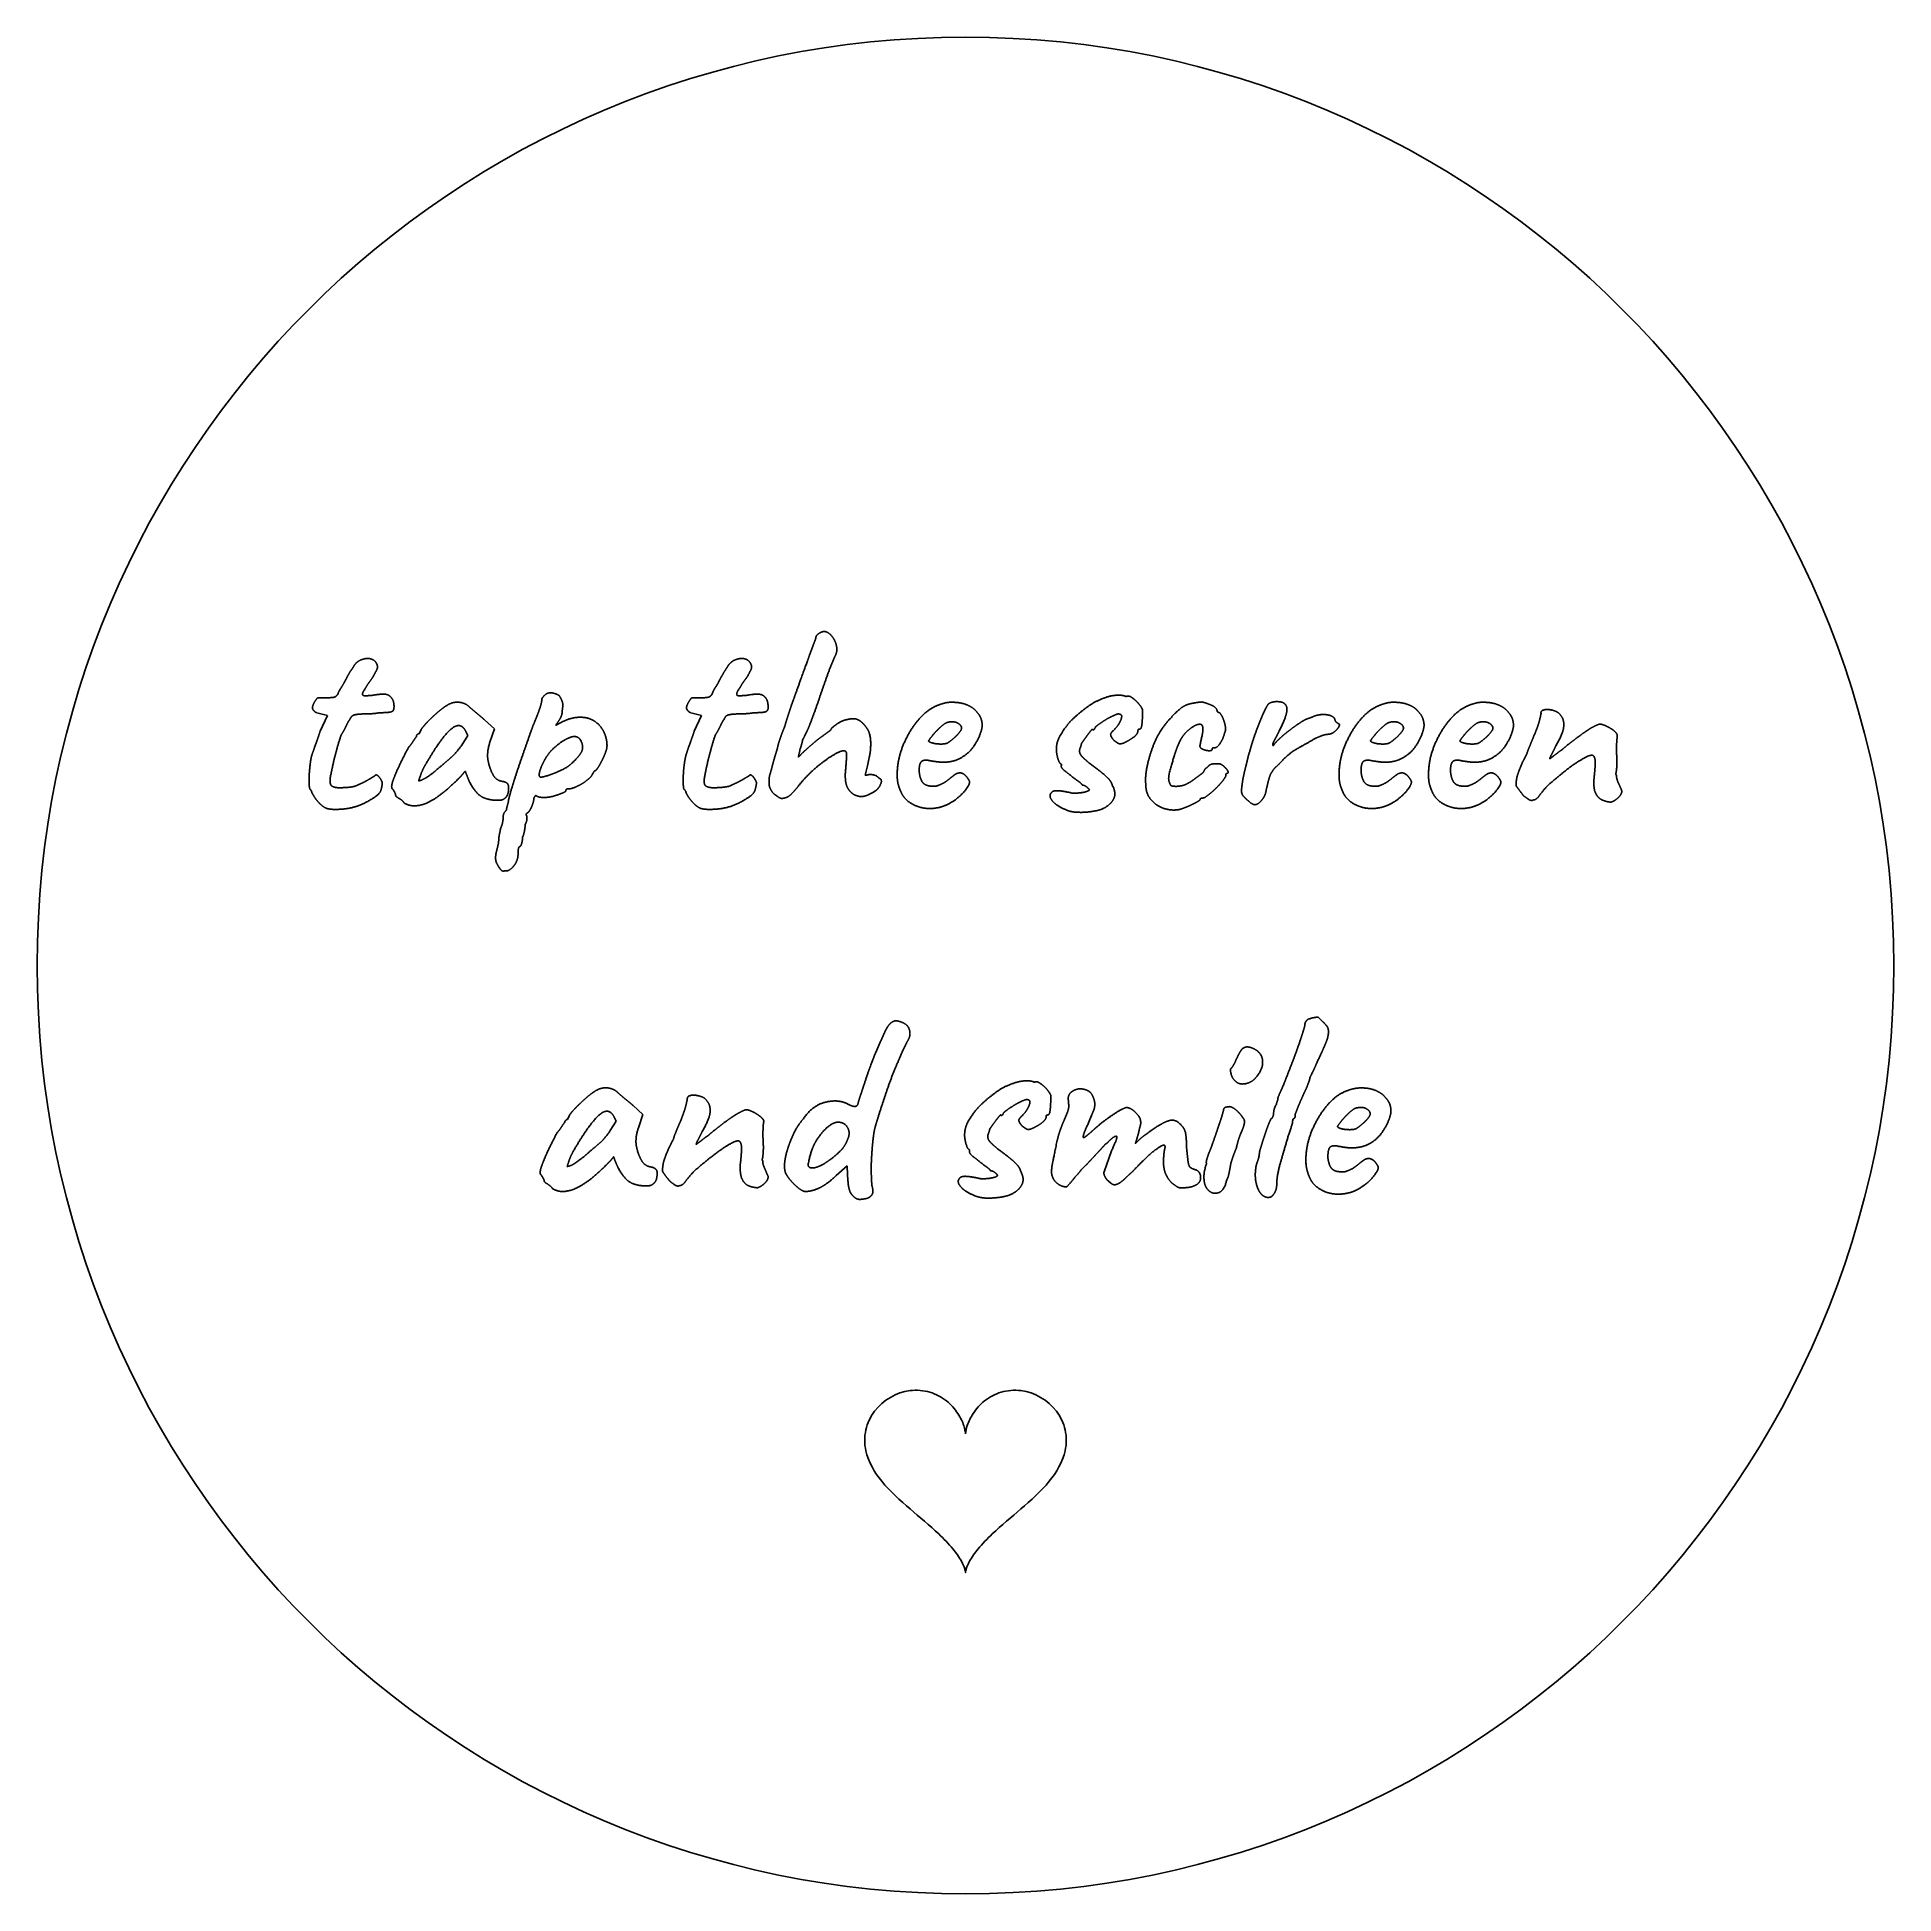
# Model space of a CAD drawing. Header units: millimetres. Extents: x 235 to 339, y 143 to 247.
import ezdxf

# ---------------------------------------------------------------- set-up
doc = ezdxf.new("R2010")
doc.units = ezdxf.units.MM
doc.layers.add('CUT', color=7, linetype='Continuous')
doc.layers.add('ENGRAVE', color=7, linetype='Continuous')

msp = doc.modelspace()

# ---------------------------------------------------------------- linework, layer by layer
at = {"layer": 'CUT'}
msp.add_circle((287, 195), 52, dxfattribs=at)
at = {"layer": 'ENGRAVE'}
for p, q in [((250.66, 209.16), (251.26, 209)), ((271.61, 209.16), (272.21, 209)), ((301.16, 209.18), (301.09, 209.25)), ((319.37, 209.3), (319.34, 209.3)), ((251.26, 209), (250.85, 208.13)), ((256.51, 208.22), (256.39, 207.98)), ((260.62, 208.26), (260.06, 208.76)), ((260.36, 207.51), (260.62, 208.26)), ((272.21, 209), (271.81, 208.13)), ((259.12, 207.89), (258.79, 207.35)), ((281.38, 205.67), (281.51, 206.18)), ((292.37, 206.28), (292.37, 206.21)), ((322.27, 206.48), (322.27, 206.19)), ((281.5, 205.67), (281.38, 205.67)), ((271.56, 187.7), (271.53, 187.7)), ((264.82, 186.62), (264.7, 186.38)), ((267.43, 186.29), (267.1, 185.75)), ((268.93, 186.66), (268.38, 187.16)), ((268.68, 185.91), (268.93, 186.66)), ((293.89, 186.18), (294.06, 186.59)), ((274.45, 184.88), (274.45, 184.59)), ((287.23, 184.68), (287.23, 184.61)), ((295.18, 184.61), (294.76, 183.44)), ((279.76, 183.23), (280.38, 183.78)), ((280.38, 183.78), (280.39, 183.27)), ((294.99, 182.94), (295.14, 182.81))]:
    msp.add_line(p, q, dxfattribs=at)
for points in [[(278.51, 213.05), (278.59, 213.24), (278.62, 213.36)], [(278.62, 213.36), (278.62, 213.48), (278.79, 213.6)], [(278.79, 213.6), (278.96, 213.71), (279.1, 213.71)], [(279.1, 213.71), (279.31, 213.69), (279.5, 213.46)], [(279.5, 213.46), (279.7, 213.23), (279.77, 212.91)], [(252.95, 212.01), (253.09, 212.13), (253.4, 212.19)], [(253.4, 212.19), (253.7, 212.24), (253.93, 212.04)], [(273.91, 212.01), (274.04, 212.13), (274.35, 212.19)], [(274.35, 212.19), (274.66, 212.24), (274.88, 212.04)], [(277.78, 211.05), (278.11, 211.95), (278.27, 212.4)], [(278.27, 212.4), (278.44, 212.85), (278.51, 213.05)], [(279.67, 212.28), (279.43, 211.74), (279.2, 211.08)], [(279.77, 212.91), (279.85, 212.58), (279.67, 212.28)], [(252.17, 210.8), (252.28, 210.99), (252.35, 211.13)], [(252.35, 211.13), (252.41, 211.26), (252.56, 211.5)], [(252.56, 211.5), (252.64, 211.61), (252.73, 211.76)], [(252.73, 211.76), (252.82, 211.91), (252.95, 212.01)], [(253.94, 211.41), (253.82, 211.16), (253.67, 210.96)], [(253.93, 212.04), (254.05, 211.89), (254.06, 211.76)], [(254.06, 211.76), (254.08, 211.62), (253.94, 211.41)], [(273.13, 210.8), (273.23, 210.99), (273.3, 211.13)], [(273.3, 211.13), (273.37, 211.26), (273.52, 211.5)], [(273.52, 211.5), (273.59, 211.61), (273.68, 211.76)], [(273.68, 211.76), (273.77, 211.91), (273.91, 212.01)], [(274.9, 211.41), (274.78, 211.16), (274.62, 210.96)], [(274.88, 212.04), (275, 211.89), (275.02, 211.76)], [(275.02, 211.76), (275.03, 211.62), (274.9, 211.41)], [(251.66, 210.03), (251.72, 210.06), (251.78, 210.12)], [(251.78, 210.12), (251.84, 210.17), (251.87, 210.27)], [(251.87, 210.27), (251.95, 210.44), (252.01, 210.53)], [(252.01, 210.53), (252.07, 210.62), (252.17, 210.8)], [(253.37, 210.5), (253.13, 210.17), (253.28, 210.12)], [(253.28, 210.12), (253.43, 210.08), (254.12, 210.18)], [(253.67, 210.96), (253.51, 210.75), (253.37, 210.5)], [(254.12, 210.18), (254.56, 210.26), (254.75, 210.09)], [(254.75, 210.09), (254.95, 209.93), (254.98, 209.67)], [(263.3, 210), (263.33, 210.03), (263.44, 210.15)], [(263.44, 210.15), (263.59, 210.3), (263.84, 210.27)], [(263.84, 210.27), (264.08, 210.23), (264.25, 210.11)], [(264.25, 210.11), (264.37, 209.91), (264.42, 209.76)], [(272.62, 210.03), (272.68, 210.06), (272.74, 210.12)], [(272.74, 210.12), (272.8, 210.17), (272.83, 210.27)], [(272.83, 210.27), (272.9, 210.44), (272.96, 210.53)], [(272.96, 210.53), (273.02, 210.62), (273.13, 210.8)], [(274.33, 210.5), (274.09, 210.17), (274.24, 210.12)], [(274.24, 210.12), (274.39, 210.08), (275.08, 210.18)], [(274.62, 210.96), (274.46, 210.75), (274.33, 210.5)], [(275.08, 210.18), (275.51, 210.26), (275.71, 210.09)], [(275.71, 210.09), (275.9, 209.93), (275.93, 209.67)], [(277.37, 209.91), (277.54, 210.36), (277.78, 211.05)], [(279.2, 211.08), (278.96, 210.41), (278.74, 209.75)], [(293.9, 209.54), (294.43, 209.91), (295.12, 210.09)], [(295.12, 210.09), (295.33, 210.14), (295.6, 210.14)], [(295.6, 210.14), (295.87, 210.14), (295.99, 210.06)], [(295.99, 210.06), (296.11, 210.14), (296.29, 210.03)], [(250.42, 209.43), (250.42, 209.55), (250.55, 209.78)], [(250.49, 209.28), (250.42, 209.37), (250.42, 209.43)], [(250.66, 209.16), (250.55, 209.19), (250.49, 209.28)], [(250.55, 209.78), (250.69, 210), (250.75, 210)], [(250.75, 210), (250.82, 209.99), (251.03, 209.99)], [(251.03, 209.99), (251.23, 209.99), (251.42, 210)], [(251.42, 210), (251.62, 210.02), (251.66, 210.03)], [(252.79, 209.04), (252.67, 209.01), (252.62, 208.95)], [(252.97, 209.07), (252.91, 209.07), (252.79, 209.04)], [(253.22, 209.09), (253.03, 209.07), (252.97, 209.07)], [(253.6, 209.1), (253.34, 209.09), (253.22, 209.09)], [(254.21, 209.16), (253.85, 209.1), (253.6, 209.1)], [(254.9, 209.24), (254.78, 209.16), (254.21, 209.16)], [(254.98, 209.67), (255.02, 209.31), (254.9, 209.24)], [(257.08, 208.86), (257.3, 209.07), (257.54, 209.27)], [(257.54, 209.27), (257.77, 209.46), (257.92, 209.55)], [(257.92, 209.55), (258.23, 209.76), (258.57, 209.75)], [(258.57, 209.75), (258.91, 209.73), (259.15, 209.54)], [(259.15, 209.54), (259.19, 209.49), (259.35, 209.36)], [(259.35, 209.36), (259.51, 209.22), (259.71, 209.06)], [(259.71, 209.06), (259.91, 208.89), (260.06, 208.76)], [(262.85, 208.61), (263.03, 209.03), (263.15, 209.39)], [(263.15, 209.39), (263.27, 209.75), (263.27, 209.9)], [(263.27, 209.9), (263.27, 209.96), (263.3, 210)], [(264.41, 209.27), (264.41, 209.04), (264.31, 208.86)], [(264.42, 209.76), (264.47, 209.6), (264.41, 209.27)], [(271.37, 209.43), (271.37, 209.55), (271.51, 209.78)], [(271.44, 209.28), (271.37, 209.37), (271.37, 209.43)], [(271.61, 209.16), (271.51, 209.19), (271.44, 209.28)], [(271.51, 209.78), (271.64, 210), (271.7, 210)], [(271.7, 210), (271.78, 209.99), (271.98, 209.99)], [(271.98, 209.99), (272.18, 209.99), (272.38, 210)], [(272.38, 210), (272.57, 210.02), (272.62, 210.03)], [(273.74, 209.04), (273.62, 209.01), (273.57, 208.95)], [(273.92, 209.07), (273.86, 209.07), (273.74, 209.04)], [(274.18, 209.09), (273.98, 209.07), (273.92, 209.07)], [(274.55, 209.1), (274.3, 209.09), (274.18, 209.09)], [(275.17, 209.16), (274.81, 209.1), (274.55, 209.1)], [(275.86, 209.24), (275.74, 209.16), (275.17, 209.16)], [(275.93, 209.67), (275.98, 209.31), (275.86, 209.24)], [(276.88, 208.4), (276.98, 208.77), (277.1, 209.12)], [(277.1, 209.12), (277.21, 209.46), (277.37, 209.91)], [(278.74, 209.75), (278.51, 209.09), (278.29, 208.53)], [(284.47, 208.88), (284.96, 209.42), (285.55, 209.61)], [(285.55, 209.61), (285.76, 209.69), (285.98, 209.73)], [(285.98, 209.73), (286.19, 209.76), (286.55, 209.73)], [(286.55, 209.73), (286.9, 209.69), (287.17, 209.56)], [(287.17, 209.56), (287.44, 209.43), (287.56, 209.28)], [(287.56, 209.28), (287.8, 209.04), (287.87, 208.82)], [(292.96, 208.76), (293.38, 209.16), (293.9, 209.54)], [(295.55, 209.09), (295.48, 209.09), (295.23, 208.97)], [(295.75, 208.95), (295.75, 209.09), (295.55, 209.09)], [(296.29, 210.03), (296.47, 209.91), (296.65, 209.72)], [(296.65, 209.72), (296.83, 209.52), (296.92, 209.33)], [(296.92, 209.33), (296.92, 209.15), (296.91, 208.89)], [(298.18, 208.5), (298.48, 208.86), (298.78, 209.16)], [(298.78, 209.16), (299.08, 209.46), (299.32, 209.57)], [(299.32, 209.57), (299.53, 209.66), (299.84, 209.71)], [(299.84, 209.71), (300.14, 209.76), (300.26, 209.76)], [(300.26, 209.76), (300.5, 209.7), (300.8, 209.57)], [(300.8, 209.57), (301.09, 209.43), (301.09, 209.25)], [(301.16, 209.18), (301.25, 209.18), (301.37, 208.96)], [(303.61, 208.95), (303.8, 209.4), (303.95, 209.63)], [(303.95, 209.63), (304.12, 209.78), (304.44, 209.78)], [(304.44, 209.78), (304.76, 209.78), (304.88, 209.66)], [(304.99, 209.19), (304.93, 208.85), (304.57, 208.14)], [(304.88, 209.66), (305.05, 209.52), (304.99, 209.19)], [(306.43, 208.92), (306.77, 209.09), (307.19, 209.05)], [(307.19, 209.05), (307.6, 209.01), (307.69, 208.79)], [(309.22, 208.88), (309.71, 209.42), (310.3, 209.61)], [(310.3, 209.61), (310.51, 209.69), (310.73, 209.73)], [(310.73, 209.73), (310.94, 209.76), (311.3, 209.73)], [(311.3, 209.73), (311.65, 209.69), (311.92, 209.56)], [(311.92, 209.56), (312.19, 209.43), (312.31, 209.28)], [(312.31, 209.28), (312.55, 209.04), (312.62, 208.82)], [(314.23, 208.88), (314.72, 209.42), (315.31, 209.61)], [(315.31, 209.61), (315.52, 209.69), (315.74, 209.73)], [(315.74, 209.73), (315.95, 209.76), (316.31, 209.73)], [(316.31, 209.73), (316.66, 209.69), (316.93, 209.56)], [(316.93, 209.56), (317.2, 209.43), (317.32, 209.28)], [(317.32, 209.28), (317.56, 209.04), (317.63, 208.82)], [(319.09, 208.52), (319.18, 208.8), (319.24, 209.13)], [(319.24, 209.13), (319.22, 209.16), (319.25, 209.22)], [(319.25, 209.22), (319.28, 209.28), (319.34, 209.3)], [(319.37, 209.3), (319.48, 209.37), (319.77, 209.32)], [(319.77, 209.32), (320.06, 209.27), (320.21, 209.15)], [(320.21, 209.15), (320.53, 208.88), (320.51, 208.44)], [(250.6, 207.39), (250.75, 207.8), (250.85, 208.13)], [(252.32, 208.44), (252.2, 208.19), (252.02, 207.89)], [(252.5, 208.76), (252.44, 208.7), (252.32, 208.44)], [(252.62, 208.95), (252.56, 208.88), (252.5, 208.76)], [(256.51, 208.22), (256.54, 208.28), (256.7, 208.46)], [(256.7, 208.46), (256.85, 208.64), (257.08, 208.86)], [(258.61, 208.44), (258.31, 208.44), (257.85, 207.9)], [(258.85, 208.34), (258.73, 208.44), (258.61, 208.44)], [(259.12, 207.89), (258.97, 208.23), (258.85, 208.34)], [(262.45, 207.51), (262.67, 208.16), (262.85, 208.61)], [(264.12, 208.56), (264.04, 208.44), (264.07, 208.46)], [(264.07, 208.46), (264.73, 208.86), (265.26, 208.9)], [(264.31, 208.86), (264.2, 208.67), (264.12, 208.56)], [(265.26, 208.9), (265.79, 208.94), (266.16, 208.72)], [(266.16, 208.72), (266.53, 208.5), (266.72, 208.13)], [(266.72, 208.13), (266.92, 207.75), (266.92, 207.32)], [(271.55, 207.39), (271.7, 207.8), (271.81, 208.13)], [(273.28, 208.44), (273.16, 208.19), (272.98, 207.89)], [(273.46, 208.76), (273.4, 208.7), (273.28, 208.44)], [(273.57, 208.95), (273.52, 208.88), (273.46, 208.76)], [(276.57, 207.57), (276.65, 207.81), (276.74, 208.05)], [(276.74, 208.05), (276.83, 208.28), (276.88, 208.4)], [(278.19, 208.28), (278.11, 208.1), (278.05, 207.98)], [(278.29, 208.53), (278.27, 208.46), (278.19, 208.28)], [(278.98, 207.84), (279.14, 207.96), (279.29, 208.07)], [(279.29, 208.07), (279.43, 208.17), (279.43, 208.17)], [(279.43, 208.17), (279.46, 208.22), (279.5, 208.28)], [(279.5, 208.28), (279.53, 208.34), (279.58, 208.35)], [(279.58, 208.35), (279.61, 208.38), (279.68, 208.44)], [(279.68, 208.44), (279.76, 208.49), (279.83, 208.55)], [(279.83, 208.55), (280.25, 208.82), (280.75, 208.82)], [(280.75, 208.82), (280.93, 208.82), (281.12, 208.68)], [(281.12, 208.68), (281.32, 208.53), (281.48, 208.28)], [(281.48, 208.28), (281.74, 207.92), (281.68, 207.12)], [(283.64, 207.63), (283.97, 208.34), (284.47, 208.88)], [(285.62, 208.37), (285.38, 208.16), (285.19, 207.93)], [(286, 208.62), (285.85, 208.58), (285.62, 208.37)], [(286.56, 208.58), (286.34, 208.7), (286, 208.62)], [(286.25, 207.65), (286.45, 207.81), (286.61, 208)], [(286.78, 208.29), (286.78, 208.46), (286.56, 208.58)], [(286.61, 208), (286.78, 208.19), (286.78, 208.29)], [(287.93, 208.38), (287.86, 207.9), (287.51, 207.35)], [(287.87, 208.82), (287.95, 208.59), (287.93, 208.38)], [(292.37, 207.99), (292.64, 208.43), (292.96, 208.76)], [(294.01, 208.14), (293.89, 207.99), (293.74, 207.78)], [(294.13, 208.2), (294.13, 208.28), (294.01, 208.14)], [(294.21, 208.23), (294.19, 208.2), (294.13, 208.2)], [(294.29, 208.37), (294.23, 208.26), (294.21, 208.23)], [(294.71, 208.68), (294.44, 208.5), (294.29, 208.37)], [(295.23, 208.97), (294.98, 208.85), (294.71, 208.68)], [(295.13, 207.93), (295.13, 207.99), (295.18, 208.05)], [(295.18, 208.05), (295.22, 208.1), (295.22, 208.1)], [(295.22, 208.1), (295.52, 208.38), (295.64, 208.62)], [(295.64, 208.62), (295.75, 208.85), (295.75, 208.95)], [(296.66, 208.14), (296.66, 207.99), (296.44, 207.8)], [(296.7, 208.23), (296.66, 208.22), (296.66, 208.14)], [(296.74, 208.23), (296.74, 208.23), (296.7, 208.23)], [(296.87, 208.43), (296.84, 208.23), (296.74, 208.23)], [(296.91, 208.89), (296.9, 208.62), (296.87, 208.43)], [(297.57, 207.44), (297.83, 208.07), (298.18, 208.5)], [(299.89, 208.46), (299.51, 208.25), (299.27, 207.97)], [(300.26, 208.44), (300.19, 208.58), (299.89, 208.46)], [(300.25, 207.87), (300.34, 208.29), (300.26, 208.44)], [(301.51, 208.02), (301.45, 207.74), (301.28, 207.47)], [(301.37, 208.96), (301.48, 208.74), (301.54, 208.47)], [(301.54, 208.47), (301.6, 208.19), (301.51, 208.02)], [(303.23, 207.98), (303.41, 208.49), (303.61, 208.95)], [(304.57, 208.14), (304.49, 207.96), (304.38, 207.76)], [(304.58, 207.7), (304.82, 207.92), (305.09, 208.13)], [(305.09, 208.13), (305.36, 208.34), (305.6, 208.5)], [(305.6, 208.5), (305.84, 208.67), (305.93, 208.71)], [(305.93, 208.71), (306.05, 208.79), (306.21, 208.84)], [(306.21, 208.84), (306.37, 208.89), (306.43, 208.92)], [(307.74, 208.16), (307.54, 207.96), (307.3, 207.95)], [(307.69, 208.79), (307.7, 208.67), (307.79, 208.61)], [(307.94, 208.46), (307.94, 208.35), (307.74, 208.16)], [(307.79, 208.61), (307.87, 208.55), (307.87, 208.55)], [(307.87, 208.55), (307.93, 208.55), (307.94, 208.5)], [(307.94, 208.5), (307.94, 208.46), (307.94, 208.46)], [(308.39, 207.63), (308.72, 208.34), (309.22, 208.88)], [(310.37, 208.37), (310.13, 208.16), (309.94, 207.93)], [(310.75, 208.62), (310.6, 208.58), (310.37, 208.37)], [(311.31, 208.58), (311.09, 208.7), (310.75, 208.62)], [(311, 207.65), (311.2, 207.81), (311.36, 208)], [(311.53, 208.29), (311.53, 208.46), (311.31, 208.58)], [(311.36, 208), (311.53, 208.19), (311.53, 208.29)], [(312.68, 208.38), (312.61, 207.9), (312.26, 207.35)], [(312.62, 208.82), (312.7, 208.59), (312.68, 208.38)], [(313.4, 207.63), (313.73, 208.34), (314.23, 208.88)], [(315.38, 208.37), (315.14, 208.16), (314.95, 207.93)], [(315.76, 208.62), (315.61, 208.58), (315.38, 208.37)], [(316.32, 208.58), (316.1, 208.7), (315.76, 208.62)], [(316.01, 207.65), (316.21, 207.81), (316.37, 208)], [(316.54, 208.29), (316.54, 208.46), (316.32, 208.58)], [(316.37, 208), (316.54, 208.19), (316.54, 208.29)], [(317.69, 208.38), (317.62, 207.9), (317.27, 207.35)], [(317.63, 208.82), (317.71, 208.59), (317.69, 208.38)], [(318.83, 207.84), (319, 208.23), (319.09, 208.52)], [(320.51, 208.44), (320.5, 208.01), (320.06, 207.3)], [(321.31, 207.8), (321.61, 208.02), (321.79, 208.14)], [(321.79, 208.14), (321.95, 208.26), (322.21, 208.39)], [(322.21, 208.39), (322.46, 208.52), (322.52, 208.52)], [(322.52, 208.52), (322.67, 208.52), (322.89, 208.41)], [(322.89, 208.41), (323.11, 208.31), (323.3, 208.17)], [(323.3, 208.17), (323.48, 208.02), (323.51, 207.9)], [(250.37, 206.73), (250.45, 206.97), (250.6, 207.39)], [(252.02, 207.89), (251.81, 207.26), (251.67, 206.68)], [(255.29, 206.21), (255.53, 206.72), (255.82, 207.24)], [(255.82, 207.24), (255.94, 207.36), (256.06, 207.56)], [(256.06, 207.56), (256.18, 207.75), (256.24, 207.81)], [(256.24, 207.81), (256.24, 207.87), (256.28, 207.93)], [(256.28, 207.93), (256.33, 207.98), (256.39, 207.98)], [(257.85, 207.9), (257.39, 207.35), (256.78, 206.3)], [(258.14, 206.61), (258.47, 206.9), (258.79, 207.35)], [(260.36, 207.51), (260.17, 206.91), (260.26, 206.46)], [(261.99, 206.19), (262.22, 206.87), (262.45, 207.51)], [(263.81, 207.05), (263.57, 206.79), (263.39, 206.44)], [(264.76, 207.74), (264.29, 207.53), (263.81, 207.05)], [(265.42, 207.65), (265.22, 207.95), (264.76, 207.74)], [(265.46, 206.91), (265.67, 207.24), (265.42, 207.65)], [(266.92, 207.32), (266.92, 207.14), (266.8, 206.84)], [(271.33, 206.73), (271.4, 206.97), (271.55, 207.39)], [(272.98, 207.89), (272.77, 207.26), (272.63, 206.68)], [(276.2, 206.27), (276.31, 206.67), (276.46, 207.14)], [(276.46, 207.14), (276.49, 207.32), (276.57, 207.57)], [(277.73, 207.11), (277.72, 207.03), (277.69, 206.91)], [(277.82, 207.39), (277.78, 207.23), (277.73, 207.11)], [(277.88, 207.65), (277.87, 207.56), (277.82, 207.39)], [(277.85, 206.89), (277.99, 207.02), (278.2, 207.21)], [(277.94, 207.75), (277.88, 207.65), (277.88, 207.65)], [(278.05, 207.98), (277.99, 207.86), (277.94, 207.75)], [(278.2, 207.21), (278.44, 207.42), (278.62, 207.57)], [(278.62, 207.57), (278.8, 207.72), (278.98, 207.84)], [(280.19, 207.03), (279.97, 207.03), (279.5, 206.73)], [(280.34, 206.74), (280.36, 207.03), (280.19, 207.03)], [(281.68, 207.12), (281.68, 207), (281.61, 206.67)], [(283.21, 206.24), (283.3, 206.93), (283.64, 207.63)], [(285.19, 207.93), (284.99, 207.69), (284.93, 207.57)], [(284.93, 207.57), (285.01, 207.47), (285.36, 207.42)], [(285.36, 207.42), (285.71, 207.38), (285.94, 207.44)], [(285.94, 207.44), (286.04, 207.48), (286.25, 207.65)], [(287.51, 207.35), (287.15, 206.79), (286.52, 206.52)], [(292.09, 207.11), (292.09, 207.56), (292.37, 207.99)], [(292.18, 206.58), (292.09, 206.87), (292.09, 207.11)], [(293.43, 207.21), (293.38, 207.09), (293.39, 206.97)], [(293.39, 206.97), (293.41, 206.82), (293.54, 206.69)], [(293.5, 207.45), (293.48, 207.32), (293.43, 207.21)], [(293.74, 207.78), (293.59, 207.57), (293.5, 207.45)], [(295.17, 207.81), (295.13, 207.87), (295.13, 207.93)], [(295.21, 207.74), (295.21, 207.74), (295.17, 207.81)], [(295.34, 207.59), (295.27, 207.65), (295.21, 207.74)], [(295.51, 207.47), (295.42, 207.53), (295.34, 207.59)], [(295.9, 207.48), (295.64, 207.36), (295.51, 207.47)], [(296.44, 207.8), (296.15, 207.6), (295.9, 207.48)], [(297.18, 206.19), (297.31, 206.81), (297.57, 207.44)], [(298.85, 207.2), (298.66, 206.7), (298.43, 205.82)], [(299.27, 207.97), (299.03, 207.69), (298.85, 207.2)], [(300.13, 207.27), (300.13, 207.35), (300.25, 207.87)], [(300.34, 207.09), (300.17, 207.15), (300.13, 207.27)], [(300.66, 207.03), (300.5, 207.03), (300.34, 207.09)], [(300.82, 207.11), (300.82, 207.03), (300.66, 207.03)], [(300.87, 207.19), (300.82, 207.18), (300.82, 207.11)], [(300.98, 207.2), (300.92, 207.2), (300.87, 207.19)], [(301.28, 207.47), (301.1, 207.2), (300.98, 207.2)], [(302.77, 206.42), (302.8, 206.6), (302.93, 207.03)], [(302.93, 207.03), (303.05, 207.47), (303.23, 207.98)], [(304.22, 207.43), (304.18, 207.3), (304.25, 207.32)], [(304.38, 207.76), (304.27, 207.56), (304.22, 207.43)], [(304.25, 207.32), (304.34, 207.48), (304.58, 207.7)], [(305.57, 207.14), (305.11, 206.88), (304.63, 206.36)], [(306.59, 207.72), (306.02, 207.39), (305.57, 207.14)], [(306.95, 207.87), (306.8, 207.81), (306.59, 207.72)], [(307.3, 207.95), (307.1, 207.93), (306.95, 207.87)], [(307.96, 206.24), (308.05, 206.93), (308.39, 207.63)], [(309.94, 207.93), (309.74, 207.69), (309.68, 207.57)], [(309.68, 207.57), (309.76, 207.47), (310.11, 207.42)], [(310.11, 207.42), (310.46, 207.38), (310.69, 207.44)], [(310.69, 207.44), (310.79, 207.48), (311, 207.65)], [(312.26, 207.35), (311.9, 206.79), (311.27, 206.52)], [(312.97, 206.24), (313.06, 206.93), (313.4, 207.63)], [(314.95, 207.93), (314.75, 207.69), (314.69, 207.57)], [(314.69, 207.57), (314.77, 207.47), (315.12, 207.42)], [(315.12, 207.42), (315.47, 207.38), (315.7, 207.44)], [(315.7, 207.44), (315.8, 207.48), (316.01, 207.65)], [(317.27, 207.35), (316.91, 206.79), (316.28, 206.52)], [(318.44, 206.85), (318.5, 207.06), (318.62, 207.33)], [(318.62, 207.33), (318.73, 207.6), (318.83, 207.84)], [(320.06, 207.3), (319.96, 207.06), (319.85, 206.86)], [(320.14, 206.89), (320.3, 207.02), (320.42, 207.09)], [(320.42, 207.09), (320.5, 207.17), (320.75, 207.37)], [(320.75, 207.37), (321.01, 207.57), (321.31, 207.8)], [(323.48, 207.57), (323.45, 207.21), (323.48, 206.66)], [(323.5, 207.75), (323.48, 207.65), (323.48, 207.57)], [(323.51, 207.9), (323.51, 207.84), (323.5, 207.75)], [(250.23, 205.26), (250.22, 205.61), (250.27, 206.04)], [(250.27, 206.04), (250.31, 206.48), (250.37, 206.73)], [(251.67, 206.68), (251.53, 206.1), (251.42, 205.53)], [(254.93, 205.35), (255.05, 205.7), (255.29, 206.21)], [(256.78, 206.3), (256.58, 205.97), (256.48, 205.66)], [(257.3, 205.89), (257.81, 206.33), (258.14, 206.61)], [(260.26, 206.46), (260.35, 206.01), (260.54, 205.68)], [(261.6, 204.99), (261.76, 205.52), (261.99, 206.19)], [(263.39, 206.44), (263.2, 206.09), (263.14, 205.82)], [(264.31, 205.92), (264.65, 206.07), (264.85, 206.24)], [(264.85, 206.24), (265.24, 206.58), (265.46, 206.91)], [(266.29, 205.92), (266.23, 205.92), (266.17, 205.83)], [(266.53, 206.28), (266.38, 206.01), (266.29, 205.92)], [(266.8, 206.84), (266.68, 206.54), (266.53, 206.28)], [(271.19, 205.26), (271.18, 205.61), (271.22, 206.04)], [(271.22, 206.04), (271.27, 206.48), (271.33, 206.73)], [(272.63, 206.68), (272.48, 206.1), (272.38, 205.53)], [(276.02, 205.62), (276.1, 205.86), (276.2, 206.27)], [(278.51, 205.98), (278, 205.52), (277.63, 205.04)], [(277.69, 206.91), (277.66, 206.79), (277.64, 206.67)], [(277.64, 206.67), (277.72, 206.76), (277.85, 206.89)], [(279.5, 206.73), (279.02, 206.43), (278.51, 205.98)], [(280.27, 205.79), (280.33, 206.45), (280.34, 206.74)], [(281.61, 206.67), (281.54, 206.34), (281.51, 206.18)], [(283.25, 205.08), (283.12, 205.5), (283.21, 206.24)], [(284.51, 206.4), (284.39, 206.25), (284.41, 205.82)], [(284.98, 206.48), (284.62, 206.55), (284.51, 206.4)], [(285.92, 206.39), (285.58, 206.36), (284.98, 206.48)], [(286.52, 206.52), (286.27, 206.42), (285.92, 206.39)], [(292.37, 206.28), (292.27, 206.28), (292.18, 206.58)], [(292.58, 205.89), (292.31, 206.1), (292.37, 206.21)], [(293.54, 206.69), (293.68, 206.55), (293.93, 206.34)], [(293.93, 206.34), (294.46, 205.95), (294.72, 205.73)], [(297.1, 205.11), (297.05, 205.56), (297.18, 206.19)], [(300.37, 205.92), (300.43, 206.04), (300.55, 206.1)], [(300.55, 206.1), (300.67, 206.28), (300.86, 206.29)], [(300.86, 206.29), (301.04, 206.3), (301.22, 206.3)], [(301.22, 206.3), (301.34, 206.27), (301.48, 206.15)], [(301.48, 206.15), (301.61, 206.03), (301.68, 205.92)], [(302.59, 205.68), (302.66, 206), (302.77, 206.42)], [(304.4, 206.13), (304.28, 206.03), (304.16, 205.83)], [(304.63, 206.36), (304.52, 206.24), (304.4, 206.13)], [(308, 205.08), (307.87, 205.5), (307.96, 206.24)], [(309.26, 206.4), (309.14, 206.25), (309.16, 205.82)], [(309.73, 206.48), (309.37, 206.55), (309.26, 206.4)], [(310.67, 206.39), (310.33, 206.36), (309.73, 206.48)], [(311.27, 206.52), (311.02, 206.42), (310.67, 206.39)], [(313.01, 205.08), (312.88, 205.5), (312.97, 206.24)], [(314.27, 206.4), (314.15, 206.25), (314.17, 205.82)], [(314.74, 206.48), (314.38, 206.55), (314.27, 206.4)], [(315.68, 206.39), (315.34, 206.36), (314.74, 206.48)], [(316.28, 206.52), (316.03, 206.42), (315.68, 206.39)], [(317.93, 205.7), (318.02, 205.97), (318.2, 206.39)], [(318.2, 206.39), (318.26, 206.49), (318.32, 206.61)], [(318.32, 206.61), (318.37, 206.72), (318.44, 206.85)], [(320.81, 206.07), (320.23, 205.62), (319.61, 205.08)], [(319.85, 206.86), (319.73, 206.66), (319.73, 206.58)], [(319.73, 206.58), (319.73, 206.58), (319.85, 206.67)], [(319.85, 206.67), (319.97, 206.76), (320.14, 206.89)], [(321.88, 206.73), (321.4, 206.51), (320.81, 206.07)], [(322.16, 206.76), (322.07, 206.81), (321.88, 206.73)], [(322.27, 206.48), (322.24, 206.7), (322.16, 206.76)], [(322.21, 205.51), (322.25, 205.92), (322.27, 206.19)], [(323.48, 206.66), (323.51, 206.1), (323.42, 205.71)], [(250.3, 204.86), (250.24, 204.9), (250.23, 205.26)], [(251.42, 205.53), (251.38, 205.25), (251.45, 205.12)], [(251.45, 205.12), (251.51, 204.99), (251.83, 204.96)], [(251.83, 204.96), (251.99, 204.95), (252.31, 204.97)], [(252.31, 204.97), (252.62, 204.99), (252.83, 205.05)], [(252.83, 205.05), (253, 205.13), (253.18, 205.21)], [(253.18, 205.21), (253.36, 205.29), (253.51, 205.38)], [(253.51, 205.38), (253.64, 205.46), (253.78, 205.54)], [(253.78, 205.54), (253.91, 205.62), (253.91, 205.62)], [(253.91, 205.62), (253.99, 205.74), (254.13, 205.59)], [(254.13, 205.59), (254.27, 205.43), (254.33, 205.25)], [(254.33, 205.25), (254.33, 205.07), (254.26, 204.82)], [(254.89, 204.9), (254.81, 204.99), (254.93, 205.35)], [(255.02, 204.72), (254.95, 204.84), (254.89, 204.9)], [(256.48, 205.66), (256.37, 205.35), (256.37, 205.35)], [(256.37, 205.35), (256.48, 205.34), (256.7, 205.47)], [(256.7, 205.47), (256.93, 205.59), (257.3, 205.89)], [(258.64, 205.5), (257.57, 204.42), (256.82, 204.1)], [(258.83, 205.71), (258.73, 205.59), (258.64, 205.5)], [(258.98, 205.89), (258.92, 205.82), (258.83, 205.71)], [(259.1, 205.57), (259, 205.82), (258.98, 205.89)], [(259.25, 205.23), (259.19, 205.32), (259.1, 205.57)], [(260.06, 204.38), (259.61, 204.54), (259.25, 205.23)], [(260.54, 205.68), (260.69, 205.37), (261.08, 205.31)], [(261.08, 205.31), (261.2, 205.29), (261.31, 205.22)], [(261.41, 204.98), (261.41, 204.62), (261.29, 204.46)], [(261.31, 205.22), (261.41, 205.14), (261.41, 204.98)], [(261.4, 204.24), (261.44, 204.45), (261.6, 204.99)], [(263.14, 205.82), (263.08, 205.55), (263.21, 205.55)], [(263.21, 205.55), (263.33, 205.55), (263.65, 205.65)], [(263.65, 205.65), (263.96, 205.76), (264.31, 205.92)], [(264.68, 204.9), (264.68, 204.9), (264.65, 204.87)], [(265.09, 204.97), (264.8, 204.86), (264.68, 204.9)], [(265.65, 205.27), (265.37, 205.08), (265.09, 204.97)], [(266.05, 205.61), (265.93, 205.46), (265.65, 205.27)], [(266.17, 205.83), (266.11, 205.73), (266.05, 205.61)], [(271.25, 204.86), (271.19, 204.9), (271.19, 205.26)], [(272.38, 205.53), (272.33, 205.25), (272.4, 205.12)], [(272.4, 205.12), (272.47, 204.99), (272.78, 204.96)], [(272.78, 204.96), (272.95, 204.95), (273.26, 204.97)], [(273.26, 204.97), (273.58, 204.99), (273.79, 205.05)], [(273.79, 205.05), (273.95, 205.13), (274.13, 205.21)], [(274.13, 205.21), (274.31, 205.29), (274.46, 205.38)], [(274.46, 205.38), (274.6, 205.46), (274.73, 205.54)], [(274.73, 205.54), (274.87, 205.62), (274.87, 205.62)], [(274.87, 205.62), (274.94, 205.74), (275.09, 205.59)], [(275.09, 205.59), (275.23, 205.43), (275.29, 205.25)], [(275.29, 205.25), (275.29, 205.07), (275.21, 204.82)], [(276.01, 205.08), (275.98, 205.28), (276.02, 205.62)], [(276.26, 204.62), (276.04, 204.87), (276.01, 205.08)], [(277.63, 205.04), (277.45, 204.81), (277.24, 204.6)], [(280.35, 205.05), (280.25, 205.32), (280.27, 205.79)], [(280.73, 204.59), (280.45, 204.78), (280.35, 205.05)], [(281.5, 205.67), (281.66, 205.73), (281.82, 205.68)], [(281.82, 205.68), (281.98, 205.64), (281.98, 205.64)], [(282.22, 205.1), (282.1, 204.87), (281.95, 204.78)], [(281.98, 205.64), (282.05, 205.59), (282.12, 205.53)], [(282.12, 205.53), (282.19, 205.47), (282.25, 205.44)], [(282.25, 205.44), (282.34, 205.32), (282.22, 205.1)], [(283.54, 204.45), (283.39, 204.65), (283.25, 205.08)], [(284.41, 205.82), (284.44, 205.55), (284.54, 205.35)], [(284.54, 205.35), (284.63, 205.14), (284.9, 205.07)], [(284.9, 205.07), (285.25, 205.01), (285.4, 205.06)], [(285.4, 205.06), (285.55, 205.11), (285.77, 205.22)], [(285.77, 205.22), (285.94, 205.32), (286.12, 205.47)], [(286.12, 205.47), (286.3, 205.62), (286.42, 205.7)], [(286.42, 205.7), (286.54, 205.79), (286.72, 205.79)], [(286.72, 205.79), (286.88, 205.77), (287.03, 205.61)], [(287.23, 205.29), (287.23, 205.1), (286.91, 204.72)], [(287.03, 205.61), (287.18, 205.44), (287.23, 205.29)], [(293.18, 205.41), (292.85, 205.68), (292.58, 205.89)], [(293.42, 205.25), (293.32, 205.32), (293.18, 205.41)], [(293.54, 205.1), (293.51, 205.17), (293.42, 205.25)], [(293.81, 204.98), (293.69, 205.1), (293.54, 205.1)], [(293.92, 204.87), (293.89, 204.92), (293.81, 204.98)], [(294.72, 205.73), (294.98, 205.5), (295.09, 205.37)], [(295.09, 205.37), (295.19, 205.23), (295.22, 205.1)], [(295.22, 205.1), (295.48, 204.63), (295.28, 204.3)], [(297.38, 204.3), (297.1, 204.63), (297.1, 205.11)], [(298.43, 205.82), (298.34, 205.47), (298.41, 205.28)], [(298.41, 205.28), (298.48, 205.08), (298.52, 205.07)], [(298.52, 205.07), (298.73, 205.01), (298.98, 205.05)], [(298.98, 205.05), (299.23, 205.08), (299.39, 205.17)], [(299.39, 205.17), (299.63, 205.29), (299.82, 205.44)], [(299.82, 205.44), (300.01, 205.58), (300.23, 205.74)], [(300.23, 205.74), (300.31, 205.79), (300.37, 205.92)], [(301.06, 204.96), (300.82, 204.72), (300.6, 204.55)], [(301.46, 205.41), (301.3, 205.2), (301.06, 204.96)], [(301.58, 205.68), (301.61, 205.62), (301.46, 205.41)], [(301.59, 205.72), (301.58, 205.68), (301.58, 205.68)], [(301.66, 205.76), (301.6, 205.76), (301.59, 205.72)], [(301.68, 205.92), (301.75, 205.8), (301.66, 205.76)], [(302.58, 204.47), (302.42, 204.63), (302.47, 204.93)], [(302.47, 204.93), (302.51, 205.35), (302.59, 205.68)], [(303.89, 205.02), (303.83, 204.78), (303.83, 204.74)], [(304.01, 205.5), (303.94, 205.25), (303.89, 205.02)], [(304.16, 205.83), (304.09, 205.76), (304.01, 205.5)], [(308.29, 204.45), (308.14, 204.65), (308, 205.08)], [(309.16, 205.82), (309.19, 205.55), (309.29, 205.35)], [(309.29, 205.35), (309.38, 205.14), (309.65, 205.07)], [(309.65, 205.07), (310, 205.01), (310.15, 205.06)], [(310.15, 205.06), (310.3, 205.11), (310.52, 205.22)], [(310.52, 205.22), (310.69, 205.32), (310.87, 205.47)], [(310.87, 205.47), (311.05, 205.62), (311.17, 205.7)], [(311.17, 205.7), (311.29, 205.79), (311.47, 205.79)], [(311.47, 205.79), (311.63, 205.77), (311.78, 205.61)], [(311.98, 205.29), (311.98, 205.1), (311.66, 204.72)], [(311.78, 205.61), (311.93, 205.44), (311.98, 205.29)], [(313.3, 204.45), (313.15, 204.65), (313.01, 205.08)], [(314.17, 205.82), (314.2, 205.55), (314.3, 205.35)], [(314.3, 205.35), (314.39, 205.14), (314.66, 205.07)], [(314.66, 205.07), (315.01, 205.01), (315.16, 205.06)], [(315.16, 205.06), (315.31, 205.11), (315.53, 205.22)], [(315.53, 205.22), (315.7, 205.32), (315.88, 205.47)], [(315.88, 205.47), (316.06, 205.62), (316.18, 205.7)], [(316.18, 205.7), (316.3, 205.79), (316.48, 205.79)], [(316.48, 205.79), (316.64, 205.77), (316.79, 205.61)], [(316.99, 205.29), (316.99, 205.1), (316.67, 204.72)], [(316.79, 205.61), (316.94, 205.44), (316.99, 205.29)], [(317.84, 205.07), (317.84, 205.43), (317.93, 205.7)], [(318.02, 204.82), (317.87, 205.01), (317.84, 205.07)], [(319.61, 205.08), (319.28, 204.72), (319.13, 204.5)], [(322.25, 204.75), (322.16, 205.1), (322.21, 205.51)], [(323.42, 205.71), (323.42, 205.71), (323.44, 205.69)], [(323.44, 205.69), (323.45, 205.67), (323.47, 205.62)], [(323.47, 205.62), (323.45, 205.61), (323.46, 205.57)], [(323.46, 205.57), (323.47, 205.53), (323.47, 205.53)], [(323.47, 205.53), (323.5, 205.38), (323.57, 205.22)], [(323.57, 205.22), (323.65, 205.05), (323.77, 204.77)], [(250.34, 204.81), (250.3, 204.86), (250.3, 204.86)], [(250.37, 204.74), (250.37, 204.77), (250.34, 204.81)], [(250.58, 204.37), (250.42, 204.59), (250.37, 204.74)], [(250.93, 203.98), (250.73, 204.15), (250.58, 204.37)], [(251.29, 203.78), (251.12, 203.81), (250.93, 203.98)], [(253.7, 204.3), (253.03, 203.88), (252.35, 203.79)], [(254.26, 204.82), (254.18, 204.57), (253.7, 204.3)], [(255.08, 204.53), (255.08, 204.59), (255.02, 204.72)], [(255.29, 204.35), (255.08, 204.47), (255.08, 204.53)], [(255.55, 204.11), (255.49, 204.23), (255.29, 204.35)], [(256.82, 204.1), (256.06, 203.78), (255.55, 204.11)], [(261.01, 204.27), (260.51, 204.21), (260.06, 204.38)], [(261.29, 204.46), (261.16, 204.3), (261.01, 204.27)], [(261.29, 203.7), (261.29, 203.82), (261.35, 204)], [(261.35, 204), (261.4, 204.18), (261.4, 204.24)], [(262.76, 204.05), (262.69, 203.85), (262.6, 203.7)], [(262.82, 204.33), (262.82, 204.24), (262.76, 204.05)], [(262.86, 204.44), (262.82, 204.38), (262.82, 204.33)], [(262.93, 204.53), (262.9, 204.5), (262.86, 204.44)], [(263.38, 204.41), (263.06, 204.41), (262.93, 204.53)], [(263.9, 204.48), (263.62, 204.41), (263.38, 204.41)], [(264.4, 204.65), (264.19, 204.56), (263.9, 204.48)], [(264.61, 204.77), (264.61, 204.74), (264.4, 204.65)], [(264.65, 204.87), (264.61, 204.84), (264.61, 204.77)], [(271.29, 204.81), (271.25, 204.86), (271.25, 204.86)], [(271.33, 204.74), (271.33, 204.77), (271.29, 204.81)], [(271.53, 204.37), (271.37, 204.59), (271.33, 204.74)], [(271.88, 203.98), (271.69, 204.15), (271.53, 204.37)], [(272.24, 203.78), (272.08, 203.81), (271.88, 203.98)], [(274.66, 204.3), (273.98, 203.88), (273.31, 203.79)], [(275.21, 204.82), (275.14, 204.57), (274.66, 204.3)], [(276.5, 204.45), (276.37, 204.54), (276.26, 204.62)], [(276.73, 204.36), (276.62, 204.35), (276.5, 204.45)], [(277.24, 204.6), (277.03, 204.38), (276.73, 204.36)], [(281.31, 204.48), (281.03, 204.42), (280.73, 204.59)], [(281.95, 204.78), (281.59, 204.54), (281.31, 204.48)], [(284.24, 203.94), (283.81, 204.11), (283.54, 204.45)], [(285.18, 203.8), (284.68, 203.76), (284.24, 203.94)], [(286.13, 204.09), (285.68, 203.84), (285.18, 203.8)], [(286.91, 204.72), (286.58, 204.35), (286.13, 204.09)], [(291.74, 204.56), (291.77, 204.65), (291.85, 204.72)], [(291.93, 204.15), (291.7, 204.38), (291.74, 204.56)], [(291.85, 204.72), (291.92, 204.8), (292.19, 204.79)], [(292.67, 203.7), (292.16, 203.91), (291.93, 204.15)], [(292.19, 204.79), (292.45, 204.78), (293, 204.65)], [(293, 204.65), (293.26, 204.65), (293.49, 204.68)], [(293.49, 204.68), (293.72, 204.71), (293.87, 204.78)], [(293.87, 204.78), (293.95, 204.81), (293.92, 204.87)], [(295.28, 204.3), (295.09, 203.96), (294.68, 203.78)], [(298.08, 203.81), (297.65, 203.96), (297.38, 204.3)], [(299.43, 203.9), (299.15, 203.78), (298.94, 203.73)], [(299.93, 204.14), (299.71, 204.02), (299.43, 203.9)], [(300.14, 204.29), (300.14, 204.26), (299.93, 204.14)], [(300.29, 204.38), (300.14, 204.38), (300.14, 204.29)], [(300.6, 204.55), (300.38, 204.38), (300.29, 204.38)], [(302.87, 204.2), (302.74, 204.3), (302.58, 204.47)], [(303.29, 204.02), (303.11, 203.96), (302.87, 204.2)], [(303.64, 204.32), (303.46, 204.08), (303.29, 204.02)], [(303.79, 204.6), (303.74, 204.45), (303.64, 204.32)], [(303.83, 204.74), (303.83, 204.74), (303.79, 204.6)], [(308.99, 203.94), (308.56, 204.11), (308.29, 204.45)], [(309.93, 203.8), (309.43, 203.76), (308.99, 203.94)], [(310.88, 204.09), (310.43, 203.84), (309.93, 203.8)], [(311.66, 204.72), (311.33, 204.35), (310.88, 204.09)], [(314, 203.94), (313.57, 204.11), (313.3, 204.45)], [(314.94, 203.8), (314.44, 203.76), (314, 203.94)], [(315.89, 204.09), (315.44, 203.84), (314.94, 203.8)], [(316.67, 204.72), (316.34, 204.35), (315.89, 204.09)], [(318.26, 204.51), (318.16, 204.63), (318.02, 204.82)], [(318.55, 204.3), (318.41, 204.39), (318.26, 204.51)], [(318.8, 204.27), (318.68, 204.21), (318.55, 204.3)], [(319.13, 204.5), (318.97, 204.27), (318.8, 204.27)], [(322.61, 204.3), (322.39, 204.41), (322.25, 204.75)], [(323.15, 204.15), (322.82, 204.18), (322.61, 204.3)], [(323.55, 204.39), (323.35, 204.2), (323.15, 204.15)], [(323.77, 204.77), (323.75, 204.57), (323.55, 204.39)], [(252.35, 203.79), (251.68, 203.7), (251.29, 203.78)], [(260.95, 202.67), (261.02, 202.79), (261.07, 203)], [(261.07, 203), (261.11, 203.21), (261.11, 203.37)], [(261.11, 203.37), (261.11, 203.55), (261.29, 203.7)], [(262.34, 202.91), (262.34, 202.79), (262.3, 202.55)], [(262.43, 203.2), (262.42, 203.03), (262.34, 202.91)], [(262.4, 203.49), (262.37, 203.45), (262.43, 203.37)], [(262.43, 203.54), (262.43, 203.54), (262.4, 203.49)], [(262.6, 203.7), (262.51, 203.54), (262.43, 203.54)], [(262.43, 203.37), (262.43, 203.37), (262.43, 203.2)], [(273.31, 203.79), (272.63, 203.7), (272.24, 203.78)], [(293.37, 203.58), (292.96, 203.58), (292.67, 203.7)], [(294.16, 203.64), (293.78, 203.57), (293.37, 203.58)], [(294.68, 203.78), (294.53, 203.7), (294.16, 203.64)], [(298.94, 203.73), (298.51, 203.66), (298.08, 203.81)], [(260.71, 201.32), (260.78, 201.57), (260.83, 201.82)], [(260.83, 201.82), (260.87, 202.07), (260.87, 202.19)], [(260.87, 202.19), (260.87, 202.25), (260.91, 202.42)], [(260.91, 202.42), (260.95, 202.59), (260.95, 202.67)], [(262.14, 201.84), (262.09, 201.66), (262.03, 201.66)], [(262.19, 202.19), (262.19, 202.01), (262.14, 201.84)], [(262.3, 202.55), (262.25, 202.31), (262.19, 202.19)], [(260.75, 200.71), (260.63, 200.93), (260.71, 201.32)], [(261.94, 201.23), (261.92, 200.85), (261.7, 200.58)], [(261.95, 201.48), (261.94, 201.3), (261.94, 201.23)], [(262.03, 201.66), (261.97, 201.65), (261.95, 201.48)], [(260.93, 200.42), (260.87, 200.49), (260.75, 200.71)], [(261.12, 200.29), (261.01, 200.28), (260.93, 200.42)], [(261.29, 200.3), (261.23, 200.3), (261.12, 200.29)], [(261.7, 200.58), (261.47, 200.3), (261.29, 200.3)], [(282.49, 191.3), (282.66, 191.64), (282.82, 191.78)], [(282.82, 191.78), (282.99, 191.91), (283.11, 191.9)], [(283.11, 191.9), (283.27, 191.9), (283.52, 191.78)], [(283.52, 191.78), (283.77, 191.66), (283.84, 191.45)], [(283.84, 191.45), (283.96, 191.15), (283.8, 190.85)], [(305.9, 191.26), (306.01, 191.61), (306.01, 191.69)], [(306.01, 191.69), (306.01, 191.81), (306.1, 191.91)], [(306.1, 191.91), (306.19, 192.02), (306.31, 192.02)], [(306.31, 192.02), (306.36, 192.06), (306.52, 192.08)], [(306.52, 192.08), (306.69, 192.11), (306.75, 192.11)], [(306.75, 192.11), (306.75, 192.11), (306.81, 192.05)], [(306.81, 192.05), (306.87, 191.99), (306.99, 191.87)], [(306.99, 191.87), (307.11, 191.76), (307.22, 191.63)], [(307.22, 191.63), (307.33, 191.49), (307.33, 191.31)], [(281.99, 190.17), (282.27, 190.82), (282.49, 191.3)], [(283.8, 190.85), (283.6, 190.49), (283.34, 189.89)], [(302.46, 190.28), (302.52, 190.37), (302.58, 190.38)], [(302.58, 190.38), (302.76, 190.5), (303.08, 190.37)], [(303.08, 190.37), (303.4, 190.23), (303.55, 189.99)], [(305.22, 189.36), (305.43, 189.89), (305.61, 190.4)], [(305.61, 190.4), (305.79, 190.91), (305.9, 191.26)], [(307.09, 190.45), (306.96, 190.14), (306.67, 189.54)], [(307.28, 190.94), (307.23, 190.76), (307.09, 190.45)], [(307.33, 191.31), (307.33, 191.12), (307.28, 190.94)], [(281.34, 188.39), (281.71, 189.53), (281.99, 190.17)], [(283.34, 189.89), (283.08, 189.3), (282.81, 188.6)], [(301.87, 189.23), (302.02, 189.39), (302.13, 189.66)], [(302.13, 189.66), (302.25, 189.93), (302.38, 190.16)], [(302.38, 190.16), (302.41, 190.2), (302.46, 190.28)], [(303.55, 189.99), (303.82, 189.39), (303.31, 188.78)], [(304.85, 188.41), (305.02, 188.84), (305.22, 189.36)], [(306.67, 189.54), (306.55, 189.24), (306.42, 188.98)], [(281.13, 187.76), (281.2, 187.97), (281.34, 188.39)], [(282.81, 188.6), (282.55, 187.89), (282.33, 187.2)], [(288.76, 187.94), (289.29, 188.31), (289.98, 188.49)], [(289.98, 188.49), (290.19, 188.54), (290.46, 188.54)], [(290.46, 188.54), (290.73, 188.54), (290.85, 188.46)], [(290.85, 188.46), (290.97, 188.54), (291.15, 188.42)], [(291.15, 188.42), (291.33, 188.31), (291.51, 188.12)], [(301.88, 188.91), (301.81, 189.18), (301.87, 189.23)], [(302.19, 188.46), (301.95, 188.64), (301.88, 188.91)], [(302.74, 188.39), (302.4, 188.31), (302.19, 188.46)], [(303.31, 188.78), (303.09, 188.48), (302.74, 188.39)], [(304.57, 187.79), (304.68, 187.98), (304.85, 188.41)], [(306.23, 188.48), (306.18, 188.36), (306.12, 188.18)], [(306.28, 188.66), (306.28, 188.6), (306.23, 188.48)], [(306.42, 188.98), (306.28, 188.72), (306.28, 188.66)], [(265.01, 186.86), (265.17, 187.04), (265.39, 187.25)], [(265.39, 187.25), (265.62, 187.47), (265.85, 187.67)], [(265.85, 187.67), (266.08, 187.86), (266.23, 187.95)], [(266.23, 187.95), (266.55, 188.16), (266.88, 188.15)], [(266.88, 188.15), (267.22, 188.13), (267.46, 187.94)], [(267.46, 187.94), (267.51, 187.89), (267.66, 187.76)], [(267.66, 187.76), (267.82, 187.62), (268.02, 187.46)], [(268.02, 187.46), (268.23, 187.29), (268.38, 187.16)], [(271.27, 186.92), (271.36, 187.2), (271.42, 187.53)], [(271.42, 187.53), (271.41, 187.56), (271.44, 187.62)], [(271.44, 187.62), (271.47, 187.68), (271.53, 187.7)], [(271.56, 187.7), (271.66, 187.77), (271.95, 187.72)], [(271.95, 187.72), (272.25, 187.67), (272.4, 187.55)], [(272.4, 187.55), (272.71, 187.28), (272.7, 186.84)], [(277.92, 186.41), (278.41, 187.16), (279.15, 187.34)], [(279.15, 187.34), (279.88, 187.53), (280.45, 187.22)], [(280.45, 187.22), (280.72, 187.08), (280.84, 187.11)], [(280.84, 187.11), (280.96, 187.14), (280.99, 187.31)], [(280.99, 187.31), (281.05, 187.55), (281.13, 187.76)], [(282.33, 187.2), (282.1, 186.51), (281.95, 185.99)], [(287.82, 187.16), (288.24, 187.56), (288.76, 187.94)], [(290.09, 187.37), (289.84, 187.25), (289.57, 187.07)], [(290.41, 187.49), (290.34, 187.49), (290.09, 187.37)], [(290.61, 187.35), (290.61, 187.49), (290.41, 187.49)], [(290.49, 187.01), (290.61, 187.25), (290.61, 187.35)], [(291.51, 188.12), (291.69, 187.92), (291.78, 187.73)], [(291.77, 187.28), (291.76, 187.02), (291.73, 186.83)], [(291.78, 187.73), (291.78, 187.55), (291.77, 187.28)], [(292.72, 186.81), (292.8, 187.02), (292.78, 187.21)], [(292.75, 187.52), (292.75, 187.74), (292.89, 187.88)], [(292.78, 187.21), (292.77, 187.4), (292.75, 187.52)], [(292.89, 187.88), (293.04, 188.01), (293.22, 188.06)], [(293.22, 188.06), (293.4, 188.12), (293.5, 188.09)], [(293.5, 188.09), (293.92, 188.04), (294.07, 187.79)], [(294.07, 187.79), (294.22, 187.53), (294.24, 187.29)], [(294.24, 187.29), (294.25, 187.07), (294.18, 186.89)], [(304.31, 187.01), (304.36, 187.16), (304.42, 187.22)], [(304.42, 187.22), (304.42, 187.29), (304.46, 187.39)], [(304.46, 187.39), (304.5, 187.49), (304.5, 187.55)], [(304.5, 187.55), (304.5, 187.61), (304.53, 187.67)], [(304.53, 187.67), (304.57, 187.73), (304.57, 187.79)], [(305.73, 187.33), (305.62, 187.07), (305.55, 186.88)], [(305.95, 187.82), (305.85, 187.59), (305.73, 187.33)], [(306.12, 188.18), (306.06, 188.06), (305.95, 187.82)], [(306.53, 186.03), (306.87, 186.74), (307.36, 187.28)], [(307.36, 187.28), (307.86, 187.82), (308.44, 188.01)], [(308.44, 188.01), (308.65, 188.09), (308.87, 188.12)], [(308.87, 188.12), (309.09, 188.16), (309.45, 188.13)], [(309.45, 188.13), (309.79, 188.09), (310.06, 187.96)], [(310.06, 187.96), (310.33, 187.83), (310.45, 187.68)], [(310.45, 187.68), (310.69, 187.44), (310.77, 187.22)], [(310.77, 187.22), (310.84, 186.99), (310.83, 186.78)], [(264.37, 185.96), (264.49, 186.15), (264.55, 186.21)], [(264.55, 186.21), (264.55, 186.27), (264.6, 186.32)], [(264.6, 186.32), (264.64, 186.38), (264.7, 186.38)], [(264.82, 186.62), (264.85, 186.68), (265.01, 186.86)], [(266.16, 186.29), (265.71, 185.75), (265.09, 184.7)], [(266.92, 186.84), (266.62, 186.84), (266.16, 186.29)], [(267.16, 186.74), (267.04, 186.84), (266.92, 186.84)], [(267.43, 186.29), (267.28, 186.63), (267.16, 186.74)], [(270.8, 185.73), (270.91, 186), (271.02, 186.24)], [(271.02, 186.24), (271.18, 186.63), (271.27, 186.92)], [(272.7, 186.84), (272.68, 186.41), (272.25, 185.7)], [(272.94, 185.77), (273.19, 185.97), (273.49, 186.2)], [(273.49, 186.2), (273.79, 186.42), (273.97, 186.54)], [(273.97, 186.54), (274.14, 186.66), (274.39, 186.79)], [(274.39, 186.79), (274.65, 186.92), (274.71, 186.92)], [(274.71, 186.92), (274.86, 186.92), (275.07, 186.81)], [(275.07, 186.81), (275.29, 186.71), (275.48, 186.56)], [(275.48, 186.56), (275.67, 186.42), (275.7, 186.3)], [(275.7, 186.3), (275.7, 186.24), (275.68, 186.14)], [(277.41, 185.66), (277.63, 186.09), (277.92, 186.41)], [(279.81, 186.22), (279.55, 186.2), (279.22, 185.9)], [(280.23, 186.11), (280.06, 186.24), (279.81, 186.22)], [(286.95, 185.51), (286.95, 185.96), (287.22, 186.39)], [(287.22, 186.39), (287.5, 186.83), (287.82, 187.16)], [(288.6, 186.18), (288.45, 185.97), (288.36, 185.85)], [(288.87, 186.53), (288.75, 186.39), (288.6, 186.18)], [(288.99, 186.6), (288.99, 186.68), (288.87, 186.53)], [(289.07, 186.63), (289.05, 186.6), (288.99, 186.6)], [(289.15, 186.77), (289.09, 186.66), (289.07, 186.63)], [(289.57, 187.07), (289.3, 186.9), (289.15, 186.77)], [(289.99, 186.33), (289.99, 186.39), (290.04, 186.44)], [(290.03, 186.2), (289.99, 186.27), (289.99, 186.33)], [(290.07, 186.14), (290.07, 186.14), (290.03, 186.2)], [(290.04, 186.44), (290.08, 186.5), (290.08, 186.5)], [(290.08, 186.5), (290.38, 186.78), (290.49, 187.01)], [(291.3, 186.2), (291.01, 186), (290.76, 185.88)], [(291.52, 186.54), (291.52, 186.39), (291.3, 186.2)], [(291.56, 186.62), (291.52, 186.62), (291.52, 186.54)], [(291.6, 186.63), (291.6, 186.63), (291.56, 186.62)], [(291.73, 186.83), (291.7, 186.63), (291.6, 186.63)], [(292.45, 186.16), (292.56, 186.41), (292.72, 186.81)], [(293.89, 186.18), (293.65, 185.67), (293.62, 185.55)], [(294.18, 186.89), (294.1, 186.71), (294.06, 186.59)], [(294.34, 185.94), (294.73, 186.29), (295.23, 186.62)], [(295.23, 186.62), (295.72, 186.96), (296.02, 187.05)], [(296.02, 187.05), (296.28, 187.01), (296.49, 186.8)], [(296.49, 186.8), (296.71, 186.59), (296.77, 186.44)], [(296.77, 186.44), (296.85, 186.21), (296.79, 186.03)], [(297.15, 185.57), (297.9, 186.14), (298.34, 186.29)], [(298.34, 186.29), (298.78, 186.45), (299.1, 186.03)], [(301.12, 185.84), (301.26, 186.24), (301.35, 186.53)], [(301.35, 186.53), (301.44, 186.83), (301.45, 186.89)], [(301.45, 186.89), (301.45, 187.07), (301.69, 187.08)], [(301.69, 187.08), (301.87, 187.14), (302.13, 186.93)], [(302.13, 186.93), (302.38, 186.72), (302.53, 186.48)], [(302.62, 186.17), (302.59, 185.97), (302.43, 185.61)], [(302.53, 186.48), (302.65, 186.36), (302.62, 186.17)], [(303.98, 186.11), (304.08, 186.36), (304.11, 186.42)], [(304.11, 186.42), (304.17, 186.42), (304.21, 186.53)], [(304.21, 186.53), (304.26, 186.63), (304.26, 186.74)], [(304.26, 186.74), (304.26, 186.86), (304.31, 187.01)], [(305.32, 186.26), (305.32, 186.11), (305.08, 185.46)], [(305.33, 186.34), (305.32, 186.26), (305.32, 186.26)], [(305.4, 186.42), (305.34, 186.42), (305.33, 186.34)], [(305.46, 186.54), (305.46, 186.48), (305.4, 186.42)], [(305.47, 186.66), (305.47, 186.6), (305.46, 186.54)], [(305.55, 186.88), (305.47, 186.69), (305.47, 186.66)], [(308.08, 186.32), (307.89, 186.09), (307.83, 185.97)], [(308.51, 186.77), (308.28, 186.56), (308.08, 186.32)], [(308.89, 187.02), (308.74, 186.98), (308.51, 186.77)], [(309.45, 186.98), (309.24, 187.1), (308.89, 187.02)], [(309.14, 186.05), (309.34, 186.21), (309.51, 186.4)], [(309.67, 186.69), (309.67, 186.86), (309.45, 186.98)], [(309.51, 186.4), (309.67, 186.59), (309.67, 186.69)], [(310.83, 186.78), (310.75, 186.3), (310.4, 185.75)], [(263.61, 184.61), (263.85, 185.12), (264.13, 185.64)], [(264.13, 185.64), (264.25, 185.76), (264.37, 185.96)], [(266.46, 185.01), (266.79, 185.3), (267.1, 185.75)], [(268.68, 185.91), (268.48, 185.31), (268.57, 184.86)], [(270.5, 185), (270.55, 185.12), (270.63, 185.25)], [(270.63, 185.25), (270.69, 185.46), (270.8, 185.73)], [(272.03, 185.26), (271.92, 185.06), (271.92, 184.98)], [(272.25, 185.7), (272.14, 185.46), (272.03, 185.26)], [(272.04, 185.07), (272.16, 185.16), (272.32, 185.29)], [(272.32, 185.29), (272.49, 185.42), (272.61, 185.49)], [(272.61, 185.49), (272.68, 185.57), (272.94, 185.77)], [(274.06, 185.13), (273.58, 184.91), (273, 184.46)], [(274.34, 185.15), (274.26, 185.21), (274.06, 185.13)], [(274.45, 184.88), (274.42, 185.1), (274.34, 185.15)], [(275.67, 185.97), (275.64, 185.61), (275.67, 185.06)], [(275.68, 186.14), (275.67, 186.05), (275.67, 185.97)], [(277.05, 184.77), (277.2, 185.22), (277.41, 185.66)], [(278.61, 185.13), (278.35, 184.7), (278.19, 183.89)], [(279.22, 185.9), (278.86, 185.57), (278.61, 185.13)], [(280.13, 184.77), (280.33, 185.03), (280.45, 185.4)], [(280.45, 185.4), (280.57, 185.81), (280.23, 186.11)], [(281.81, 185.15), (281.76, 184.64), (281.73, 184.1)], [(281.95, 185.99), (281.86, 185.66), (281.81, 185.15)], [(287.04, 184.97), (286.95, 185.27), (286.95, 185.51)], [(288.29, 185.6), (288.24, 185.49), (288.25, 185.37)], [(288.25, 185.37), (288.27, 185.22), (288.4, 185.09)], [(288.36, 185.85), (288.34, 185.72), (288.29, 185.6)], [(290.2, 185.99), (290.13, 186.05), (290.07, 186.14)], [(290.37, 185.87), (290.28, 185.93), (290.2, 185.99)], [(290.76, 185.88), (290.5, 185.76), (290.37, 185.87)], [(291.85, 183.79), (291.93, 184.23), (292.14, 185.21)], [(292.14, 185.21), (292.21, 185.51), (292.28, 185.71)], [(292.28, 185.71), (292.35, 185.91), (292.45, 186.16)], [(293.62, 185.55), (293.59, 185.43), (293.59, 185.37)], [(293.59, 185.37), (293.61, 185.33), (293.73, 185.42)], [(293.73, 185.42), (293.85, 185.51), (294.02, 185.66)], [(294.02, 185.66), (294.19, 185.82), (294.34, 185.94)], [(295.15, 185.27), (294.99, 185.13), (294.93, 185.04)], [(295.41, 185.43), (295.32, 185.42), (295.15, 185.27)], [(295.18, 184.61), (295.44, 185.18), (295.47, 185.32)], [(295.47, 185.32), (295.51, 185.46), (295.41, 185.43)], [(296.52, 185.03), (296.52, 185.03), (296.71, 185.22)], [(296.56, 185.17), (296.52, 185.03), (296.52, 185.03)], [(296.65, 185.48), (296.61, 185.31), (296.56, 185.17)], [(296.71, 185.7), (296.7, 185.64), (296.65, 185.48)], [(296.79, 186.03), (296.74, 185.85), (296.71, 185.7)], [(296.71, 185.22), (296.91, 185.42), (297.15, 185.57)], [(299.1, 186.03), (299.28, 185.87), (299.33, 185.58)], [(299.33, 185.58), (299.38, 185.3), (299.38, 184.82)], [(300.85, 185.06), (300.99, 185.45), (301.12, 185.84)], [(302.28, 185.21), (302.2, 184.94), (302.17, 184.76)], [(302.43, 185.61), (302.37, 185.49), (302.28, 185.21)], [(303.58, 184.94), (303.67, 185.24), (303.78, 185.55)], [(303.78, 185.55), (303.88, 185.87), (303.98, 186.11)], [(305.08, 185.46), (304.84, 184.64), (304.64, 183.95)], [(306.1, 184.64), (306.19, 185.33), (306.53, 186.03)], [(307.83, 185.97), (307.9, 185.87), (308.25, 185.82)], [(308.25, 185.82), (308.61, 185.78), (308.83, 185.84)], [(308.83, 185.84), (308.94, 185.88), (309.14, 186.05)], [(310.4, 185.75), (310.05, 185.19), (309.42, 184.92)], [(263.25, 183.74), (263.37, 184.1), (263.61, 184.61)], [(265.09, 184.7), (264.9, 184.37), (264.79, 184.06)], [(265.02, 183.86), (265.24, 183.99), (265.62, 184.29)], [(265.62, 184.29), (266.13, 184.73), (266.46, 185.01)], [(267.14, 184.1), (267.04, 183.99), (266.95, 183.9)], [(267.3, 184.29), (267.24, 184.22), (267.14, 184.1)], [(267.41, 183.97), (267.31, 184.22), (267.3, 184.29)], [(268.57, 184.86), (268.66, 184.41), (268.86, 184.08)], [(268.86, 184.08), (269.01, 183.77), (269.4, 183.71)], [(270.03, 183.47), (270.03, 183.83), (270.12, 184.1)], [(270.12, 184.1), (270.21, 184.37), (270.39, 184.79)], [(270.39, 184.79), (270.45, 184.89), (270.5, 185)], [(273, 184.46), (272.41, 184.02), (271.8, 183.48)], [(271.92, 184.98), (271.92, 184.98), (272.04, 185.07)], [(274.39, 183.91), (274.44, 184.32), (274.45, 184.59)], [(275.67, 185.06), (275.7, 184.5), (275.61, 184.11)], [(275.61, 184.11), (275.61, 184.11), (275.62, 184.09)], [(275.62, 184.09), (275.64, 184.07), (275.65, 184.02)], [(276.87, 183.95), (276.91, 184.32), (277.05, 184.77)], [(279.09, 183.9), (279.25, 184.01), (279.48, 184.17)], [(279.48, 184.17), (279.93, 184.52), (280.13, 184.77)], [(281.73, 184.1), (281.71, 183.57), (281.73, 183.16)], [(287.23, 184.68), (287.13, 184.68), (287.04, 184.97)], [(287.44, 184.29), (287.17, 184.5), (287.23, 184.61)], [(288.04, 183.81), (287.71, 184.08), (287.44, 184.29)], [(288.4, 185.09), (288.54, 184.95), (288.79, 184.74)], [(288.79, 184.74), (289.32, 184.35), (289.58, 184.13)], [(289.58, 184.13), (289.84, 183.9), (289.95, 183.77)], [(294.27, 184.37), (294.04, 184.13), (293.79, 183.86)], [(294.58, 184.71), (294.49, 184.62), (294.27, 184.37)], [(294.77, 184.92), (294.67, 184.8), (294.58, 184.71)], [(294.93, 185.04), (294.87, 185.04), (294.77, 184.92)], [(297.54, 184.6), (297.1, 184.25), (296.35, 183.45)], [(298.11, 184.94), (297.99, 184.95), (297.54, 184.6)], [(298.09, 184.1), (298.11, 184.55), (298.16, 184.73)], [(298.25, 183.24), (298.08, 183.57), (298.09, 184.1)], [(298.16, 184.73), (298.21, 184.92), (298.11, 184.94)], [(299.38, 184.82), (299.41, 184.52), (299.45, 184.16)], [(299.45, 184.16), (299.49, 183.81), (299.55, 183.74)], [(300.49, 183.95), (300.48, 184.01), (300.52, 184.16)], [(300.52, 184.16), (300.57, 184.31), (300.61, 184.44)], [(300.61, 184.44), (300.72, 184.68), (300.85, 185.06)], [(302.03, 184.42), (301.95, 184.2), (301.89, 184.01)], [(302.17, 184.76), (302.11, 184.64), (302.03, 184.42)], [(303.3, 183.87), (303.37, 184.05), (303.42, 184.22)], [(303.42, 184.22), (303.46, 184.4), (303.46, 184.5)], [(303.46, 184.5), (303.49, 184.65), (303.58, 184.94)], [(306.15, 183.47), (306.01, 183.9), (306.1, 184.64)], [(307.4, 184.8), (307.29, 184.65), (307.3, 184.22)], [(307.3, 184.22), (307.33, 183.95), (307.43, 183.74)], [(307.87, 184.88), (307.51, 184.95), (307.4, 184.8)], [(308.82, 184.79), (308.47, 184.76), (307.87, 184.88)], [(309.42, 184.92), (309.16, 184.82), (308.82, 184.79)], [(309.01, 183.87), (309.19, 184.02), (309.31, 184.1)], [(309.31, 184.1), (309.43, 184.19), (309.61, 184.19)], [(309.61, 184.19), (309.78, 184.17), (309.93, 184.01)], [(263.2, 183.3), (263.13, 183.39), (263.25, 183.74)], [(263.33, 183.11), (263.26, 183.24), (263.2, 183.3)], [(263.4, 182.93), (263.4, 182.99), (263.33, 183.11)], [(264.79, 184.06), (264.69, 183.75), (264.69, 183.75)], [(264.69, 183.75), (264.79, 183.74), (265.02, 183.86)], [(266.95, 183.9), (265.89, 182.82), (265.13, 182.5)], [(267.57, 183.63), (267.51, 183.72), (267.41, 183.97)], [(268.38, 182.78), (267.93, 182.94), (267.57, 183.63)], [(269.4, 183.71), (269.52, 183.69), (269.62, 183.62)], [(269.73, 183.38), (269.73, 183.02), (269.6, 182.86)], [(269.62, 183.62), (269.73, 183.54), (269.73, 183.38)], [(270.2, 183.22), (270.06, 183.41), (270.03, 183.47)], [(270.45, 182.91), (270.34, 183.03), (270.2, 183.22)], [(271.8, 183.48), (271.47, 183.12), (271.31, 182.9)], [(274.44, 183.15), (274.35, 183.5), (274.39, 183.91)], [(274.79, 182.69), (274.57, 182.81), (274.44, 183.15)], [(275.65, 184.02), (275.64, 184.01), (275.64, 183.97)], [(275.64, 183.97), (275.65, 183.93), (275.65, 183.93)], [(275.65, 183.93), (275.68, 183.78), (275.76, 183.62)], [(275.95, 183.17), (275.94, 182.97), (275.73, 182.78)], [(275.76, 183.62), (275.83, 183.45), (275.95, 183.17)], [(276.93, 183.36), (276.84, 183.57), (276.87, 183.95)], [(277.19, 182.98), (277, 183.21), (276.93, 183.36)], [(278.19, 183.89), (278.16, 183.74), (278.29, 183.68)], [(278.29, 183.68), (278.43, 183.62), (278.71, 183.72)], [(278.71, 183.72), (278.92, 183.8), (279.09, 183.9)], [(279.76, 183.23), (279.25, 182.75), (278.81, 182.54)], [(280.43, 182.77), (280.41, 182.99), (280.39, 183.27)], [(281.73, 183.16), (281.74, 182.75), (281.77, 182.63)], [(286.6, 182.96), (286.63, 183.05), (286.71, 183.12)], [(286.71, 183.12), (286.78, 183.2), (287.04, 183.19)], [(287.04, 183.19), (287.31, 183.18), (287.86, 183.05)], [(287.86, 183.05), (288.12, 183.05), (288.35, 183.08)], [(288.27, 183.65), (288.18, 183.72), (288.04, 183.81)], [(288.4, 183.5), (288.37, 183.57), (288.27, 183.65)], [(288.35, 183.08), (288.58, 183.11), (288.73, 183.18)], [(288.67, 183.38), (288.55, 183.5), (288.4, 183.5)], [(288.78, 183.26), (288.75, 183.32), (288.67, 183.38)], [(288.73, 183.18), (288.81, 183.21), (288.78, 183.26)], [(289.95, 183.77), (290.05, 183.63), (290.08, 183.5)], [(290.08, 183.5), (290.34, 183.03), (290.14, 182.69)], [(291.87, 183.18), (291.78, 183.35), (291.85, 183.79)], [(292.16, 182.78), (291.94, 182.94), (291.87, 183.18)], [(293.34, 183.38), (293.08, 183.08), (292.89, 182.84)], [(293.79, 183.86), (293.59, 183.68), (293.34, 183.38)], [(294.81, 183.18), (294.73, 183.33), (294.76, 183.44)], [(294.99, 182.94), (294.88, 183.03), (294.81, 183.18)], [(295.95, 183.08), (295.74, 182.87), (295.52, 182.76)], [(296.35, 183.45), (296.17, 183.3), (295.95, 183.08)], [(298.65, 182.75), (298.42, 182.91), (298.25, 183.24)], [(299.55, 183.74), (299.59, 183.68), (299.71, 183.62)], [(299.71, 183.62), (299.83, 183.57), (299.94, 183.54)], [(299.94, 183.54), (300.15, 183.44), (300.17, 183.16)], [(300.17, 183.16), (300.19, 182.88), (299.95, 182.73)], [(300.39, 182.81), (300.34, 183.05), (300.36, 183.28)], [(300.36, 183.28), (300.37, 183.51), (300.43, 183.63)], [(300.43, 183.63), (300.43, 183.75), (300.47, 183.82)], [(300.47, 183.82), (300.51, 183.89), (300.49, 183.95)], [(301.75, 183.32), (301.71, 183.11), (301.63, 182.99)], [(301.83, 183.73), (301.8, 183.53), (301.75, 183.32)], [(301.89, 184.01), (301.86, 183.93), (301.83, 183.73)], [(303.27, 182.87), (303.18, 183.32), (303.3, 183.87)], [(304.64, 183.95), (304.44, 183.26), (304.44, 182.84)], [(306.43, 182.85), (306.28, 183.05), (306.15, 183.47)], [(307.43, 183.74), (307.53, 183.54), (307.8, 183.47)], [(307.8, 183.47), (308.14, 183.41), (308.29, 183.46)], [(308.29, 183.46), (308.44, 183.51), (308.67, 183.62)], [(308.67, 183.62), (308.83, 183.72), (309.01, 183.87)], [(309.8, 183.12), (309.48, 182.75), (309.03, 182.49)], [(310.12, 183.69), (310.12, 183.5), (309.8, 183.12)], [(309.93, 184.01), (310.08, 183.84), (310.12, 183.69)], [(263.6, 182.75), (263.4, 182.87), (263.4, 182.93)], [(263.86, 182.51), (263.8, 182.63), (263.6, 182.75)], [(265.13, 182.5), (264.37, 182.18), (263.86, 182.51)], [(269.32, 182.67), (268.83, 182.61), (268.38, 182.78)], [(269.6, 182.86), (269.47, 182.7), (269.32, 182.67)], [(270.73, 182.7), (270.6, 182.79), (270.45, 182.91)], [(270.99, 182.67), (270.87, 182.61), (270.73, 182.7)], [(271.31, 182.9), (271.15, 182.67), (270.99, 182.67)], [(275.34, 182.55), (275.01, 182.58), (274.79, 182.69)], [(275.73, 182.78), (275.53, 182.6), (275.34, 182.55)], [(277.61, 182.56), (277.38, 182.75), (277.19, 182.98)], [(278.01, 182.34), (277.84, 182.37), (277.61, 182.56)], [(278.81, 182.54), (278.37, 182.34), (278.01, 182.34)], [(280.54, 182.31), (280.45, 182.55), (280.43, 182.77)], [(280.8, 182), (280.62, 182.15), (280.54, 182.31)], [(281.19, 181.91), (280.99, 181.86), (280.8, 182)], [(281.77, 182.18), (281.68, 182.03), (281.52, 181.97)], [(281.77, 182.63), (281.86, 182.33), (281.77, 182.18)], [(286.79, 182.54), (286.56, 182.78), (286.6, 182.96)], [(287.53, 182.1), (287.02, 182.31), (286.79, 182.54)], [(288.23, 181.97), (287.82, 181.98), (287.53, 182.1)], [(289.02, 182.03), (288.64, 181.97), (288.23, 181.97)], [(289.54, 182.18), (289.39, 182.1), (289.02, 182.03)], [(290.14, 182.69), (289.95, 182.36), (289.54, 182.18)], [(292.65, 182.6), (292.38, 182.61), (292.16, 182.78)], [(292.89, 182.84), (292.69, 182.6), (292.65, 182.6)], [(295.52, 182.76), (295.3, 182.66), (295.14, 182.81)], [(298.98, 182.55), (298.87, 182.58), (298.65, 182.75)], [(299.48, 182.57), (299.23, 182.54), (298.98, 182.55)], [(299.95, 182.73), (299.73, 182.6), (299.48, 182.57)], [(300.57, 182.45), (300.45, 182.57), (300.39, 182.81)], [(301.16, 182.27), (300.82, 182.16), (300.57, 182.45)], [(301.63, 182.99), (301.5, 182.37), (301.16, 182.27)], [(303.58, 182.18), (303.36, 182.42), (303.27, 182.87)], [(304.09, 182.03), (303.81, 181.95), (303.58, 182.18)], [(304.32, 182.28), (304.21, 182.09), (304.09, 182.03)], [(304.44, 182.84), (304.44, 182.48), (304.32, 182.28)], [(307.14, 182.33), (306.7, 182.51), (306.43, 182.85)], [(308.07, 182.2), (307.57, 182.16), (307.14, 182.33)], [(309.03, 182.49), (308.58, 182.24), (308.07, 182.2)], [(281.52, 181.97), (281.35, 181.92), (281.19, 181.91)]]:
    msp.add_open_spline(points, degree=2, dxfattribs=at)
msp.add_open_spline([(287, 168.76), (287.01, 168.92), (287.05, 169.08), (287.1, 169.23), (287.18, 169.47), (287.29, 169.69), (287.43, 169.9), (287.6, 170.17), (287.81, 170.41), (288.07, 170.61), (288.34, 170.83), (288.66, 171), (289, 171.1), (289.35, 171.2), (289.73, 171.23), (290.1, 171.19), (290.88, 171.09), (291.61, 170.66), (292.09, 170.04), (292.33, 169.73), (292.5, 169.37), (292.58, 168.99), (292.67, 168.61), (292.67, 168.21), (292.58, 167.82), (292.44, 167.18), (292.1, 166.61), (291.69, 166.11), (291.22, 165.54), (290.66, 165.04), (290.1, 164.56), (289.57, 164.1), (289.02, 163.65), (288.5, 163.16), (288.22, 162.89), (287.95, 162.62), (287.71, 162.32), (287.53, 162.11), (287.36, 161.87), (287.23, 161.63), (287.18, 161.54), (287.14, 161.46), (287.1, 161.36), (287.07, 161.29), (287.05, 161.23), (287.03, 161.16), (287.02, 161.13), (287.01, 161.1), (287, 161.04), (287, 161.02), (287, 161), (287, 161), (287, 161), (287, 161.02), (287, 161.04), (286.99, 161.1), (286.98, 161.13), (286.97, 161.16), (286.95, 161.23), (286.93, 161.29), (286.9, 161.36), (286.86, 161.46), (286.82, 161.54), (286.77, 161.63), (286.64, 161.87), (286.47, 162.11), (286.29, 162.32), (286.05, 162.62), (285.78, 162.89), (285.5, 163.16), (284.98, 163.65), (284.43, 164.1), (283.9, 164.56), (283.34, 165.04), (282.78, 165.54), (282.31, 166.11), (281.9, 166.61), (281.56, 167.18), (281.42, 167.82), (281.33, 168.21), (281.33, 168.61), (281.42, 168.99), (281.5, 169.37), (281.67, 169.73), (281.91, 170.04), (282.39, 170.66), (283.12, 171.09), (283.9, 171.19), (284.27, 171.23), (284.65, 171.2), (285, 171.1), (285.34, 171), (285.66, 170.83), (285.93, 170.61), (286.19, 170.41), (286.4, 170.17), (286.57, 169.9), (286.65, 169.79), (286.72, 169.67), (286.77, 169.55), (286.82, 169.45), (286.87, 169.34), (286.9, 169.23), (286.93, 169.14), (286.95, 169.04), (286.97, 168.98), (286.98, 168.94), (286.99, 168.91), (287, 168.82), (287, 168.79), (287, 168.75), (287, 168.76)], degree=3, knots=[0, 0, 0, 0, 0.474706, 0.474706, 0.474706, 1.226496, 1.226496, 1.226496, 2.181515, 2.181515, 2.181515, 3.237691, 3.237691, 3.237691, 4.354778, 4.354778, 4.354778, 6.705895, 6.705895, 6.705895, 7.872461, 7.872461, 7.872461, 9.044693, 9.044693, 9.044693, 10.995134, 10.995134, 10.995134, 13.211901, 13.211901, 13.211901, 15.343196, 15.343196, 15.343196, 16.497285, 16.497285, 16.497285, 17.340592, 17.340592, 17.340592, 17.63561, 17.63561, 17.63561, 17.845408, 17.845408, 17.845408, 17.970729, 17.970729, 17.970729, 18.012399, 18.012399, 18.012399, 18.054069, 18.054069, 18.054069, 18.179391, 18.179391, 18.179391, 18.389188, 18.389188, 18.389188, 18.684206, 18.684206, 18.684206, 19.527513, 19.527513, 19.527513, 20.681603, 20.681603, 20.681603, 22.812898, 22.812898, 22.812898, 25.029664, 25.029664, 25.029664, 26.980105, 26.980105, 26.980105, 28.152338, 28.152338, 28.152338, 29.318904, 29.318904, 29.318904, 31.670021, 31.670021, 31.670021, 32.787108, 32.787108, 32.787108, 33.843283, 33.843283, 33.843283, 34.798303, 34.798303, 34.798303, 35.2078, 35.2078, 35.2078, 35.550093, 35.550093, 35.550093, 35.808727, 35.808727, 35.808727, 35.969983, 35.969983, 35.969983, 36.024798, 36.024798, 36.024798, 36.024798], dxfattribs=at)

doc.saveas('drawing.dxf')
